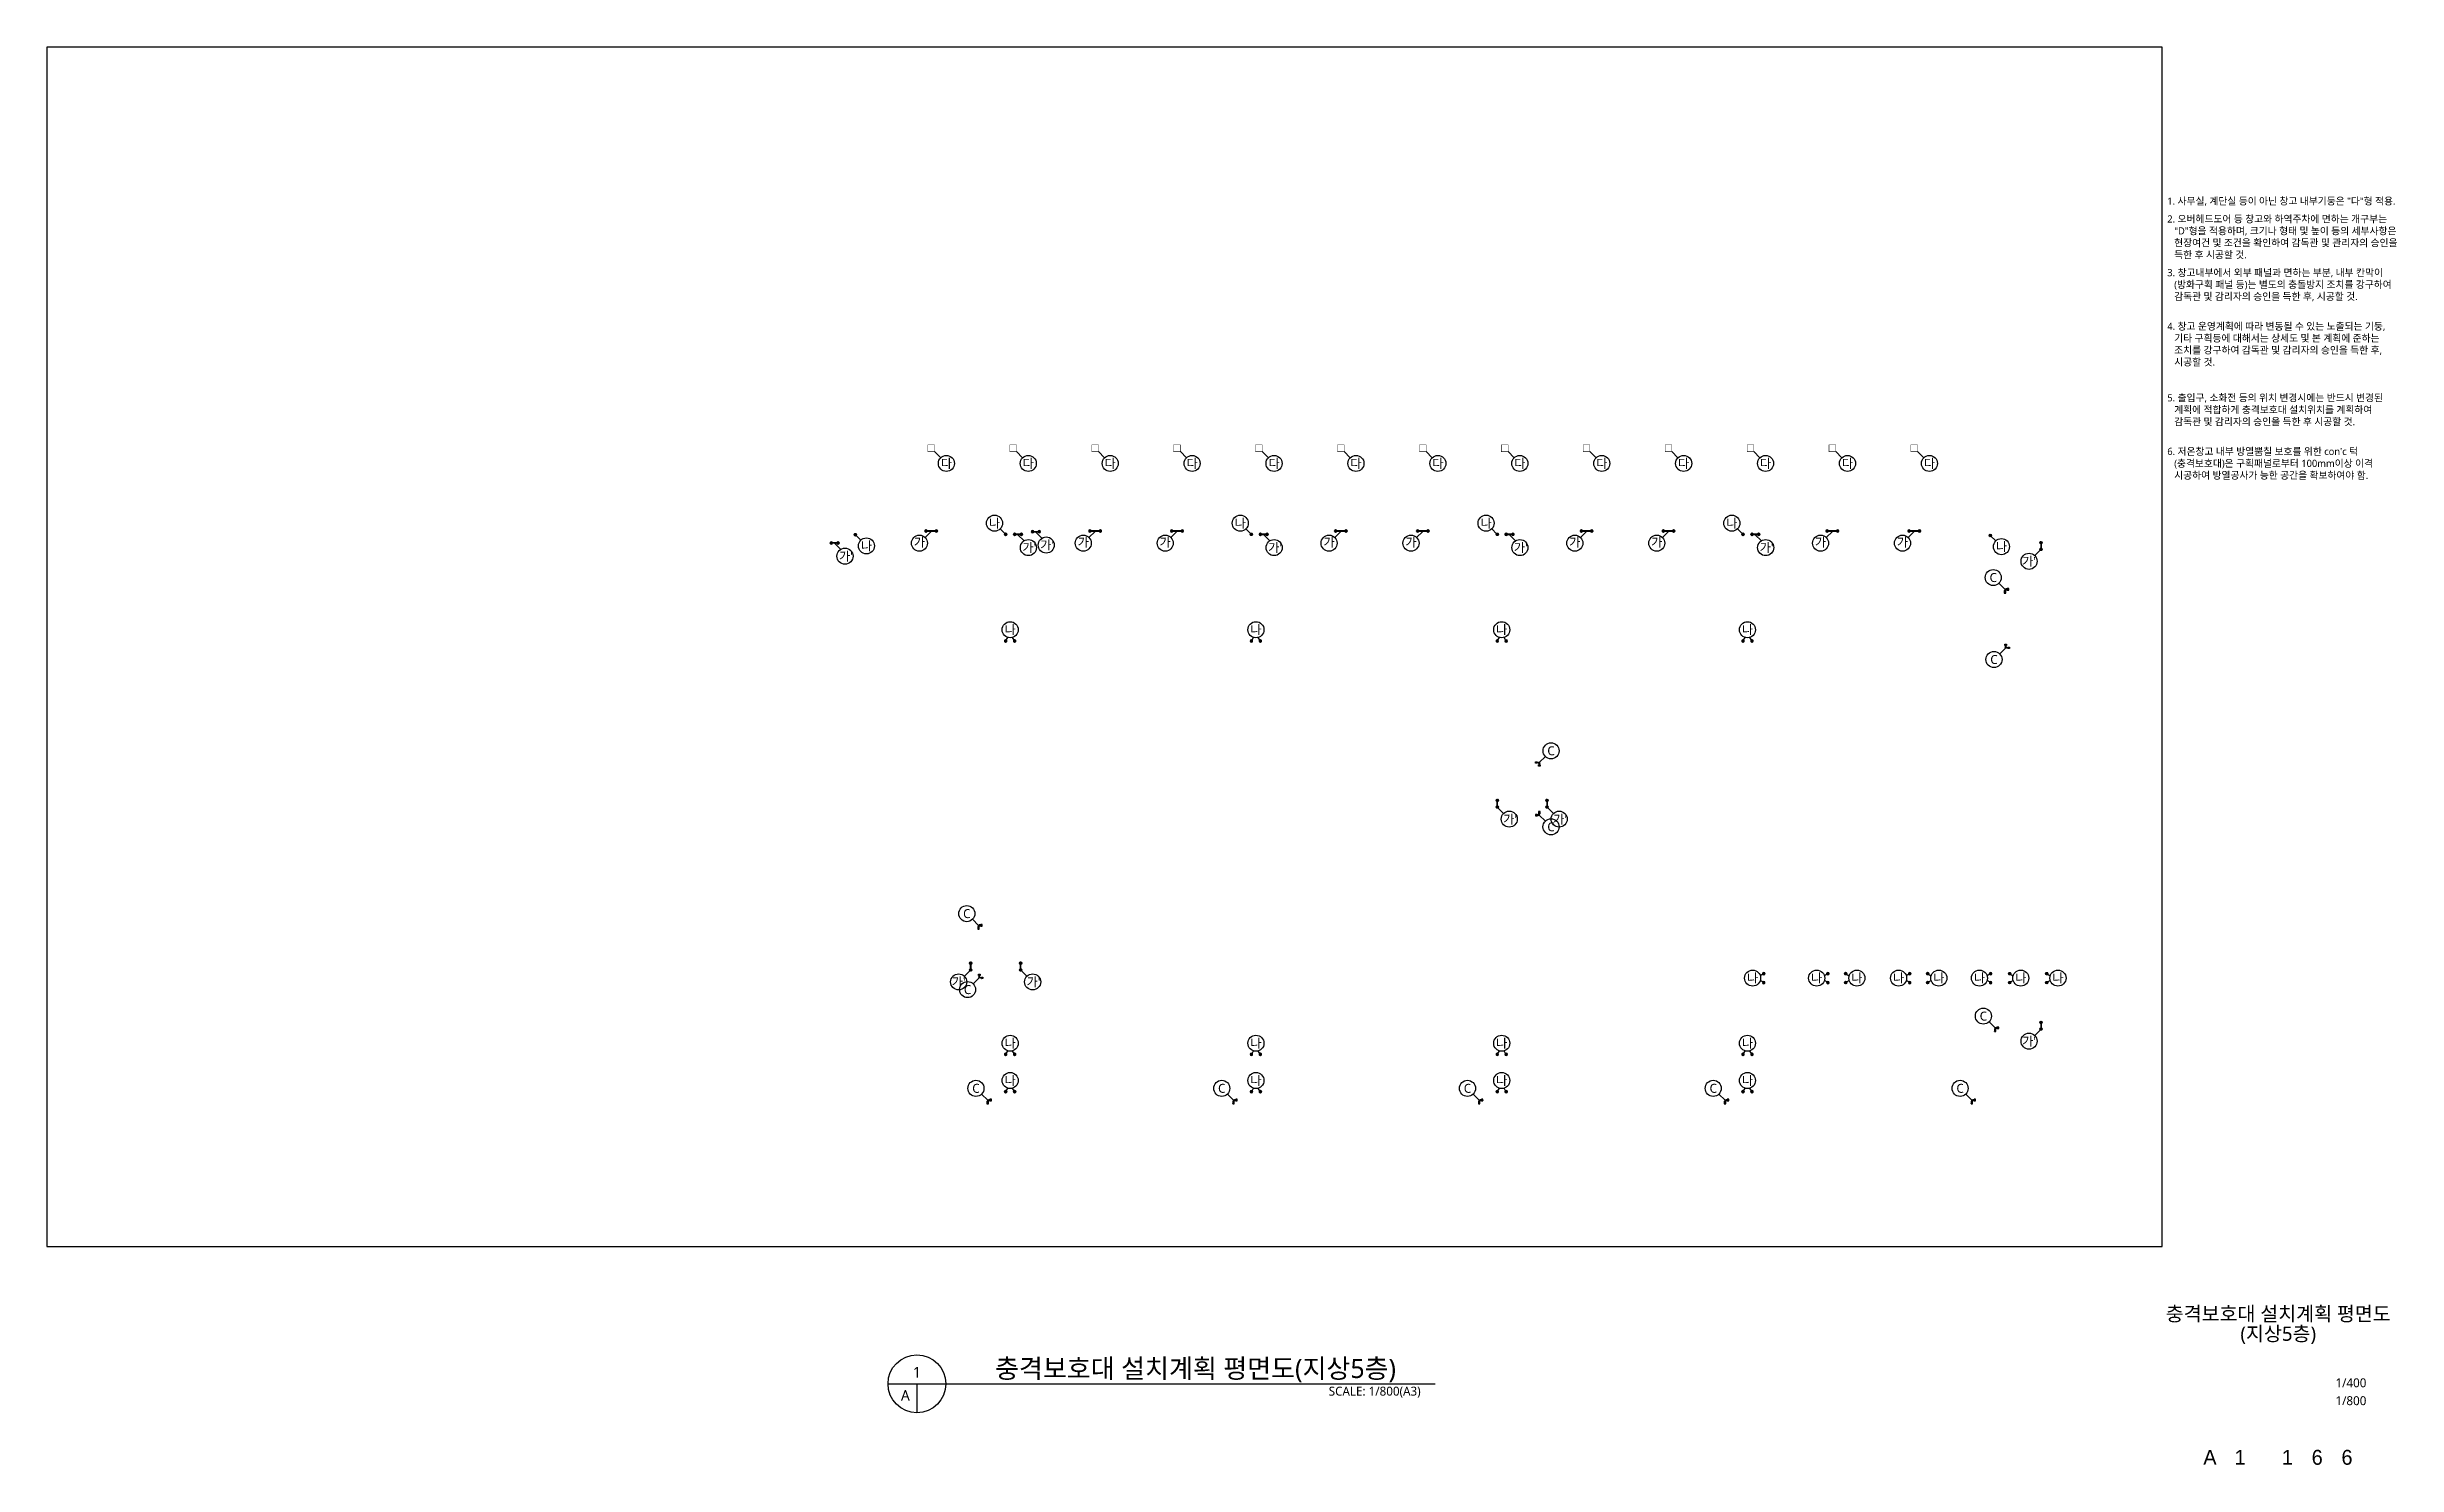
# Model space of a CAD drawing. Header units: millimetres. Extents: x 0 to 323546, y -1160640 to 197746.
# Drawn here: x 8000 to 323546, y -1144557 to -954254 of the extents above; entities that cross this region are included whole.
import ezdxf
from ezdxf.enums import TextEntityAlignment as Align

# ---------------------------------------------------------------- set-up
doc = ezdxf.new("R2010")
doc.units = ezdxf.units.MM
doc.header["$LTSCALE"] = 1000
doc.header["$MEASUREMENT"] = 0
doc.linetypes.add('HIDDEN', pattern=[0.375, 0.25, -0.125])
doc.layers.get('0').update_dxf_attribs({"linetype": 'CONTINUOUS'})
doc.layers.get('Defpoints').update_dxf_attribs({"color": 171, "linetype": 'CONTINUOUS'})
for name, color, linetype in [('A-TEX', 3, 'CONTINUOUS'), ('FLA', 2, 'CONTINUOUS'), ('LEAD', 7, 'CONTINUOUS'), ('POST', 5, 'CONTINUOUS'), ('POST-Bolt', 254, 'CONTINUOUS'), ('POST-c', 254, 'CONTINUOUS'), ('SYM', 7, 'CONTINUOUS'), ('TEXT', 3, 'CONTINUOUS'), ('TEXT-TITLE', 6, 'CONTINUOUS'), ('TEXT-기입', 6, 'CONTINUOUS'), ('충격보호대', 6, 'HIDDEN')]:
    doc.layers.add(name, color=color, linetype=linetype)
doc.styles.add('CGS', font='cgse', dxfattribs={"bigfont": 'cgs'})
doc.styles.add('나눔바른고딕', font='NanumBarunGothic.ttf')

msp = doc.modelspace()

# ---------------------------------------------------------------- texts
at = {"layer": 'TEXT', "style": '나눔바른고딕'}
for s, p in [('1', (124811.23, -1132108.9)), ('A', (123259.72, -1135211.93))]:
    msp.add_text(s, height=1440, dxfattribs=at).set_placement(p, align=Align.MIDDLE)
msp.add_text('충격보호대 설치계획 평면도(지상5층)', height=2560, dxfattribs=at).set_placement((135302.26, -1132884.66))
msp.add_text('SCALE: 1/800(A3)', height=1200, dxfattribs=at).set_placement((192448.7, -1134048.3), align=Align.TOP_RIGHT)
at = {"layer": 'TEXT-TITLE', "style": '나눔바른고딕'}
for s, p in [('충격보호대 설치계획 평면도', (307600, -1124266.67)), ('(지상5층)', (307600, -1126933.33))]:
    msp.add_text(s, height=1920, dxfattribs=at).set_placement(p, align=Align.MIDDLE_CENTER)
at = {"layer": 'TEXT-기입', "style": '나눔바른고딕'}
for s, p in [('1/400', (315281.5, -1134488.49)), ('1/800', (315281.5, -1136888.49))]:
    msp.add_text(s, height=1200, dxfattribs=at).set_placement(p, align=Align.BOTTOM_LEFT)
at = {"layer": 'TEXT-기입', "style": 'CGS'}
for s, p in [('A', (298431.05, -1143528.49)), ('1', (302481.31, -1143528.49)), ('1', (308831.05, -1143528.49)), ('6', (312831.05, -1143528.49)), ('6', (316831.05, -1143528.49))]:
    msp.add_text(s, height=2000, dxfattribs=at).set_placement(p, align=Align.MIDDLE_CENTER)

# ---------------------------------------------------------------- blocks, each defined once
blk = doc.blocks.new('note')
at = {"layer": 'TEXT', "style": '나눔바른고딕'}
for s, p in [('1. 사무실, 계단실 등이 아닌 창고 내부기둥은 "다"형 적용.', (704, -1730)), ('2. 오버헤드도어 등 창고와 하역주차에 면하는 개구부는', (704, -4130)), ('"D"형을 적용하며, 크기나 형태 및 높이 등의 세부사항은', (1632, -5730)), ('득한 후 시공할 것.', (1632, -8930)), ('현장여건 및 조건을 확인하여 감독관 및 관리자의 승인을', (1632, -7330)), ('3. 창고내부에서 외부 패널과 면하는 부분, 내부 칸막이', (704, -11330)), ('(방화구획 패널 등)는 별도의 충돌방지 조치를 강구하여', (1632, -12930)), ('감독관 및 감리자의 승인을 득한 후, 시공할 것.', (1632, -14530)), ('4. 창고 운영계획에 따라 변동될 수 있는 노출되는 기둥,', (704, -18530)), ('조치를 강구하여 감독관 및 감리자의 승인을 득한 후,', (1632, -21730)), ('기타 구획등에 대해서는 상세도 및 본 계획에 준하는', (1632, -20130)), ('시공할 것.', (1632, -23330)), ('5. 출입구, 소화전 등의 위치 변경시에는 반드시 변경된', (704, -28130)), ('계획에 적합하게 충격보호대 설치위치를 계획하여', (1632, -29730)), ('감독관 및 감리자의 승인을 득한 후 시공할 것.', (1632, -31330)), ("6. 저온창고 내부 방열뿜칠 보호를 위한 con'c 턱", (704, -35330)), ('(충격보호대)은 구획패널로부터 100mm이상 이격', (1632, -36930)), ('시공하여 방열공사가 능한 공간을 확보하여야 함.', (1632, -38530))]:
    blk.add_text(s, height=960, dxfattribs=at).set_placement(p, align=Align.MIDDLE_LEFT)
blk = doc.blocks.new('gfdsgfrdsfsda')
at = {"layer": 'FLA'}
h = blk.add_hatch(color=252, dxfattribs=at)
edge = h.paths.add_edge_path()
edge.add_arc((875423, 1894708), 10, 450, 810, ccw=False)
h = blk.add_hatch(color=252, dxfattribs=at)
edge = h.paths.add_edge_path()
edge.add_arc((875467, 1894814), 10, 405, 765, ccw=False)
h = blk.add_hatch(color=252, dxfattribs=at)
edge = h.paths.add_edge_path()
edge.add_arc((875467, 1894602), 10, 495, 855, ccw=False)
h = blk.add_hatch(color=252, dxfattribs=at)
edge = h.paths.add_edge_path()
edge.add_arc((875573, 1894858), 10, 360, 720, ccw=False)
h = blk.add_hatch(color=252, dxfattribs=at)
edge = h.paths.add_edge_path()
edge.add_arc((875573, 1894558), 10, 180, 540, ccw=False)
h = blk.add_hatch(color=252, dxfattribs=at)
edge = h.paths.add_edge_path()
edge.add_arc((875679, 1894814), 10, 315, 675, ccw=False)
h = blk.add_hatch(color=252, dxfattribs=at)
edge = h.paths.add_edge_path()
edge.add_arc((875679, 1894602), 10, 225, 585, ccw=False)
h = blk.add_hatch(color=252, dxfattribs=at)
edge = h.paths.add_edge_path()
edge.add_arc((875723, 1894708), 10, 270, 630, ccw=False)
h = blk.add_hatch(color=252, dxfattribs=at)
edge = h.paths.add_edge_path()
edge.add_arc((876323, 1894708), 10, 450, 810, ccw=False)
h = blk.add_hatch(color=252, dxfattribs=at)
edge = h.paths.add_edge_path()
edge.add_arc((876367, 1894814), 10, 405, 765, ccw=False)
h = blk.add_hatch(color=252, dxfattribs=at)
edge = h.paths.add_edge_path()
edge.add_arc((876367, 1894602), 10, 495, 855, ccw=False)
h = blk.add_hatch(color=252, dxfattribs=at)
edge = h.paths.add_edge_path()
edge.add_arc((876473, 1894858), 10, 360, 720, ccw=False)
h = blk.add_hatch(color=252, dxfattribs=at)
edge = h.paths.add_edge_path()
edge.add_arc((876473, 1894558), 10, 180, 540, ccw=False)
h = blk.add_hatch(color=252, dxfattribs=at)
edge = h.paths.add_edge_path()
edge.add_arc((876579, 1894814), 10, 315, 675, ccw=False)
h = blk.add_hatch(color=252, dxfattribs=at)
edge = h.paths.add_edge_path()
edge.add_arc((876579, 1894602), 10, 225, 585, ccw=False)
h = blk.add_hatch(color=252, dxfattribs=at)
edge = h.paths.add_edge_path()
edge.add_arc((876623, 1894708), 10, 270, 630, ccw=False)
at = {"layer": 'FLA', "color": 252}
for centre, radius in [((875573, 1894708), 160), ((875423, 1894708), 10), ((875467, 1894814), 10), ((875467, 1894602), 10), ((875573, 1894858), 10), ((875573, 1894558), 10), ((875679, 1894814), 10), ((875679, 1894602), 10), ((875723, 1894708), 10), ((876473, 1894708), 160), ((876323, 1894708), 10), ((876367, 1894814), 10), ((876367, 1894602), 10), ((876473, 1894858), 10), ((876473, 1894558), 10), ((876579, 1894814), 10), ((876579, 1894602), 10), ((876623, 1894708), 10)]:
    blk.add_circle(centre, radius, dxfattribs=at)
at = {"layer": 'POST'}
for p, q in [((876473, 1894758), (875573, 1894758)), ((875573, 1894658), (876473, 1894658))]:
    blk.add_line(p, q, dxfattribs=at)
for points in [[(875673, 1894758), (875673, 1894808), (875473, 1894808), (875473, 1894608), (875673, 1894608), (875673, 1894658)], [(876373, 1894758), (876373, 1894808), (876573, 1894808), (876573, 1894608), (876373, 1894608), (876373, 1894658)]]:
    blk.add_lwpolyline(points, dxfattribs=at)
for centre, start, end in [((875573, 1894708), 90, 270), ((875573, 1894708), 270, 90), ((876473, 1894708), 90, 270), ((876473, 1894708), 270, 90)]:
    blk.add_arc(centre, 50, start, end, dxfattribs=at)
at = {"layer": 'POST-Bolt', "color": 252}
for p, q in [((875488, 1894778), (875517, 1894778)), ((875488, 1894638), (875517, 1894638)), ((875503, 1894763), (875503, 1894792)), ((875503, 1894652), (875503, 1894623)), ((875657, 1894778), (875628, 1894778)), ((875657, 1894638), (875628, 1894638)), ((875643, 1894763), (875643, 1894792)), ((875643, 1894652), (875643, 1894623)), ((876388, 1894778), (876417, 1894778)), ((876388, 1894638), (876417, 1894638)), ((876403, 1894763), (876403, 1894792)), ((876403, 1894652), (876403, 1894623)), ((876557, 1894778), (876528, 1894778)), ((876557, 1894638), (876528, 1894638)), ((876543, 1894763), (876543, 1894792)), ((876543, 1894652), (876543, 1894623))]:
    blk.add_line(p, q, dxfattribs=at)
for centre in [(875503, 1894778), (875503, 1894638), (875643, 1894778), (875643, 1894638), (876403, 1894778), (876403, 1894638), (876543, 1894778), (876543, 1894638)]:
    blk.add_circle(centre, 4.5, dxfattribs=at)
at = {"layer": 'POST-c'}
for p, q in [((876573, 1894708), (875473, 1894708)), ((875573, 1894608), (875573, 1894808)), ((876473, 1894608), (876473, 1894808))]:
    blk.add_line(p, q, dxfattribs=at)
blk = doc.blocks.new('SDFASDFFAE')
at = {"layer": 'LEAD'}
blk.add_lwpolyline([(1746, -2161), (926, -2980)], dxfattribs=at)
blk.add_circle((164, -3742), 1078, dxfattribs=at)
at = {"layer": 'POST', "rotation": 90}
blk.add_blockref('gfdsgfrdsfsda', (1896489, -877698), dxfattribs=at)
at = {"layer": 'A-TEX', "style": '나눔바른고딕'}
blk.add_text("가'", height=1200, dxfattribs=at).set_placement((164, -3742), align=Align.MIDDLE_CENTER)
blk = doc.blocks.new('SDFEW')
at = {"layer": 'LEAD'}
blk.add_lwpolyline([(1067, 694), (1886, -125)], dxfattribs=at)
blk.add_circle((2649, -887), 1078, dxfattribs=at)
at = {"layer": 'POST', "rotation": 89.99999999999999}
blk.add_blockref('gfdsgfrdsfsda', (1895740, -874843), dxfattribs=at)
at = {"layer": 'A-TEX', "style": '나눔바른고딕'}
blk.add_text("가'", height=1200, dxfattribs=at).set_placement((2773, -887), align=Align.MIDDLE_CENTER)
blk = doc.blocks.new('L형 충격보호대')
at = {"layer": 'POST'}
for p, q in [((-250, -200), (-250, 50)), ((-150, 50), (-150, -200)), ((200, 250), (-50, 250)), ((-50, 150), (200, 150))]:
    blk.add_line(p, q, dxfattribs=at)
for points in [[(100, 150), (100, 100), (300, 100), (300, 300), (100, 300), (100, 250)], [(-250, -100), (-300, -100), (-300, -300), (-100, -300), (-100, -100), (-150, -100)]]:
    blk.add_lwpolyline(points, dxfattribs=at)
for centre, radius, start, end in [((-50, 50), 200, 90, 180), ((-50, 50), 100, 90, 180), ((200, 200), 50, 90, 270), ((200, 200), 50, 270, 90), ((-200, -200), 50, 0, 180), ((-200, -200), 50, 180, 0)]:
    blk.add_arc(centre, radius, start, end, dxfattribs=at)
at = {"layer": 'POST-Bolt', "color": 252}
for p, q in [((116, 270), (145, 270)), ((116, 130), (145, 130)), ((130, 256), (130, 285)), ((130, 145), (130, 116)), ((285, 270), (256, 270)), ((285, 130), (256, 130)), ((270, 256), (270, 285)), ((270, 145), (270, 116)), ((-255, -130), (-284, -130)), ((-255, -270), (-284, -270)), ((-270, -115), (-270, -144)), ((-270, -284), (-270, -255)), ((-144, -130), (-115, -130)), ((-144, -270), (-115, -270)), ((-130, -115), (-130, -144)), ((-130, -284), (-130, -255))]:
    blk.add_line(p, q, dxfattribs=at)
for centre in [(130, 270), (130, 130), (270, 270), (270, 130), (-270, -130), (-270, -270), (-130, -130), (-130, -270)]:
    blk.add_circle(centre, 4.5, dxfattribs=at)
at = {"layer": 'POST-c'}
for p, q in [((-200, -300), (-200, 50)), ((-50, 200), (300, 200)), ((200, 300), (200, 100)), ((-100, -200), (-300, -200))]:
    blk.add_line(p, q, dxfattribs=at)
blk.add_arc((-50, 50), 150, 90, 180, dxfattribs=at)
blk = doc.blocks.new('SDFSDFSD')
at = {"layer": 'LEAD'}
blk.add_lwpolyline([(5204, 694), (4384, 1513)], dxfattribs=at)
blk.add_circle((3622, 2275), 1078, dxfattribs=at)
at = {"layer": 'POST'}
blk.add_blockref('L형 충격보호대', (5395, 502), dxfattribs=at)
at = {"layer": 'A-TEX', "style": '나눔바른고딕', "text_generation_flag": 4}
blk.add_text('C', height=1200, dxfattribs=at).set_placement((3622, 2275), align=Align.MIDDLE_CENTER)
blk = doc.blocks.new('A$C6ff59030')
at = {"layer": 'LEAD'}
blk.add_lwpolyline([(210, 610), (1029, 1429)], dxfattribs=at)
blk.add_circle((1941, 2005), 1078, dxfattribs=at)
at = {"layer": 'POST', "xscale": -1, "rotation": 90}
blk.add_blockref('gfdsgfrdsfsda', (1894868, 876633), dxfattribs=at)
at = {"layer": 'A-TEX', "style": '나눔바른고딕'}
blk.add_text("가'", height=1200, rotation=90, dxfattribs=at).set_placement((1941, 2130), align=Align.MIDDLE_CENTER)
blk = doc.blocks.new('1313')
at = {"rotation": 270}
blk.add_blockref('A$C6ff59030', (3105713, 2256406), dxfattribs=at)
blk = doc.blocks.new('SDFSADFF')
at = {"layer": 'LEAD'}
blk.add_lwpolyline([(6818, 2154), (5999, 1335)], dxfattribs=at)
blk.add_circle((5236, 572), 1078, dxfattribs=at)
at = {"layer": 'POST', "xscale": -1, "rotation": 180}
blk.add_blockref('L형 충격보호대', (7009, 2345), dxfattribs=at)
at = {"layer": 'A-TEX', "style": '나눔바른고딕'}
blk.add_text('C', height=1200, dxfattribs=at).set_placement((5236, 572), align=Align.MIDDLE_CENTER)
blk = doc.blocks.new('충격보호대 가')
at = {"layer": 'FLA'}
h = blk.add_hatch(color=252, dxfattribs=at)
edge = h.paths.add_edge_path()
edge.add_arc((-150, 200), 10, 450, 810, ccw=False)
h = blk.add_hatch(color=252, dxfattribs=at)
edge = h.paths.add_edge_path()
edge.add_arc((-106, 306), 10, 405, 765, ccw=False)
h = blk.add_hatch(color=252, dxfattribs=at)
edge = h.paths.add_edge_path()
edge.add_arc((-106, 94), 10, 495, 855, ccw=False)
h = blk.add_hatch(color=252, dxfattribs=at)
edge = h.paths.add_edge_path()
edge.add_arc((0, 350), 10, 360, 720, ccw=False)
h = blk.add_hatch(color=252, dxfattribs=at)
edge = h.paths.add_edge_path()
edge.add_arc((0, 50), 10, 540, 900, ccw=False)
h = blk.add_hatch(color=252, dxfattribs=at)
edge = h.paths.add_edge_path()
edge.add_arc((106, 306), 10, 315, 675, ccw=False)
h = blk.add_hatch(color=252, dxfattribs=at)
edge = h.paths.add_edge_path()
edge.add_arc((106, 94), 10, 585, 945, ccw=False)
h = blk.add_hatch(color=252, dxfattribs=at)
edge = h.paths.add_edge_path()
edge.add_arc((150, 200), 10, 270, 630, ccw=False)
h = blk.add_hatch(color=252, dxfattribs=at)
edge = h.paths.add_edge_path()
edge.add_arc((-150, -1200), 10, 450, 810, ccw=False)
h = blk.add_hatch(color=252, dxfattribs=at)
edge = h.paths.add_edge_path()
edge.add_arc((-106, -1094), 10, 405, 765, ccw=False)
h = blk.add_hatch(color=252, dxfattribs=at)
edge = h.paths.add_edge_path()
edge.add_arc((-106, -1306), 10, 495, 855, ccw=False)
h = blk.add_hatch(color=252, dxfattribs=at)
edge = h.paths.add_edge_path()
edge.add_arc((0, -1050), 10, 360, 720, ccw=False)
h = blk.add_hatch(color=252, dxfattribs=at)
edge = h.paths.add_edge_path()
edge.add_arc((0, -1350), 10, 540, 900, ccw=False)
h = blk.add_hatch(color=252, dxfattribs=at)
edge = h.paths.add_edge_path()
edge.add_arc((106, -1094), 10, 315, 675, ccw=False)
h = blk.add_hatch(color=252, dxfattribs=at)
edge = h.paths.add_edge_path()
edge.add_arc((106, -1306), 10, 585, 945, ccw=False)
h = blk.add_hatch(color=252, dxfattribs=at)
edge = h.paths.add_edge_path()
edge.add_arc((150, -1200), 10, 270, 630, ccw=False)
at = {"layer": 'FLA', "color": 252}
for centre, radius in [((0, 200), 160), ((-150, 200), 10), ((-106, 306), 10), ((-106, 94), 10), ((0, 350), 10), ((0, 50), 10), ((106, 306), 10), ((106, 94), 10), ((150, 200), 10), ((0, -1200), 160), ((-150, -1200), 10), ((-106, -1094), 10), ((-106, -1306), 10), ((0, -1050), 10), ((0, -1350), 10), ((106, -1094), 10), ((106, -1306), 10), ((150, -1200), 10)]:
    blk.add_circle(centre, radius, dxfattribs=at)
at = {"layer": 'POST'}
for p, q in [((-50, 200), (-50, -1200)), ((50, -1200), (50, 200))]:
    blk.add_line(p, q, dxfattribs=at)
for points in [[(-50, 100), (-100, 100), (-100, 300), (100, 300), (100, 100), (50, 100)], [(-50, -1100), (-100, -1100), (-100, -1300), (100, -1300), (100, -1100), (50, -1100)]]:
    blk.add_lwpolyline(points, dxfattribs=at)
for centre, start, end in [((0, 200), 0, 180), ((0, 200), 180, 0), ((0, -1200), 0, 180), ((0, -1200), 180, 0)]:
    blk.add_arc(centre, 50, start, end, dxfattribs=at)
at = {"layer": 'POST-Bolt', "color": 252}
for p, q in [((-56, 270), (-85, 270)), ((-56, 130), (-85, 130)), ((-70, 284), (-70, 255)), ((-70, 115), (-70, 144)), ((55, 270), (84, 270)), ((55, 130), (84, 130)), ((70, 284), (70, 255)), ((70, 115), (70, 144)), ((-56, -1130), (-85, -1130)), ((-56, -1270), (-85, -1270)), ((-70, -1115), (-70, -1144)), ((-70, -1284), (-70, -1255)), ((55, -1130), (84, -1130)), ((55, -1270), (84, -1270)), ((70, -1115), (70, -1144)), ((70, -1284), (70, -1255))]:
    blk.add_line(p, q, dxfattribs=at)
for centre in [(-70, 270), (-70, 130), (70, 270), (70, 130), (-70, -1130), (-70, -1270), (70, -1130), (70, -1270)]:
    blk.add_circle(centre, 4.5, dxfattribs=at)
at = {"layer": 'POST-c'}
for p, q in [((100, 200), (-100, 200)), ((0, 300), (0, -1300)), ((100, -1200), (-100, -1200))]:
    blk.add_line(p, q, dxfattribs=at)
blk = doc.blocks.new('SWEEWRE')
at = {"layer": 'LEAD'}
blk.add_lwpolyline([(29, -508), (-791, -1327)], dxfattribs=at)
blk.add_circle((-1553, -2089), 1078, dxfattribs=at)
at = {"layer": 'POST', "xscale": -1, "rotation": 90.00000000000007}
blk.add_blockref('충격보호대 가', (-471, -458), dxfattribs=at)
at = {"layer": 'A-TEX', "style": '나눔바른고딕'}
blk.add_text('가', height=1200, dxfattribs=at).set_placement((-1553, -1966), align=Align.MIDDLE_CENTER)
blk = doc.blocks.new('봉형 충격보호대')
at = {"layer": 'FLA'}
h = blk.add_hatch(color=252, dxfattribs=at)
edge = h.paths.add_edge_path()
edge.add_arc((-150, 0), 10, -90, 270)
h = blk.add_hatch(color=252, dxfattribs=at)
edge = h.paths.add_edge_path()
edge.add_arc((-106, 106), 10, -135, 225)
h = blk.add_hatch(color=252, dxfattribs=at)
edge = h.paths.add_edge_path()
edge.add_arc((0, 150), 10, -180, 180)
h = blk.add_hatch(color=252, dxfattribs=at)
edge = h.paths.add_edge_path()
edge.add_arc((106, 106), 10, -225, 135)
h = blk.add_hatch(color=252, dxfattribs=at)
edge = h.paths.add_edge_path()
edge.add_arc((150, 0), 10, 90, 450)
h = blk.add_hatch(color=252, dxfattribs=at)
edge = h.paths.add_edge_path()
edge.add_arc((-106, -106), 10, -45, 315)
h = blk.add_hatch(color=252, dxfattribs=at)
edge = h.paths.add_edge_path()
edge.add_arc((0, -150), 10, 0, 360)
h = blk.add_hatch(color=252, dxfattribs=at)
edge = h.paths.add_edge_path()
edge.add_arc((106, -106), 10, 45, 405)
at = {"layer": 'FLA', "color": 252}
for centre, radius in [((0, 0), 160), ((-150, 0), 10), ((-106, 106), 10), ((0, 150), 10), ((106, 106), 10), ((150, 0), 10), ((-106, -106), 10), ((0, -150), 10), ((106, -106), 10)]:
    blk.add_circle(centre, radius, dxfattribs=at)
at = {"layer": 'POST'}
for p, q in [((100, 0), (-100, 0)), ((0, -100), (0, 100))]:
    blk.add_line(p, q, dxfattribs=at)
blk.add_lwpolyline([(50, 100), (-100, 100), (-100, -100), (100, -100), (100, 100), (50, 100)], dxfattribs=at)
for start, end in [(0, 180), (180, 0)]:
    blk.add_arc((0, 0), 50, start, end, dxfattribs=at)
at = {"layer": 'POST-Bolt', "color": 252}
for p, q in [((-56, 70), (-85, 70)), ((-70, 84), (-70, 55)), ((55, 70), (84, 70)), ((70, 84), (70, 55)), ((-56, -70), (-85, -70)), ((-70, -85), (-70, -56)), ((55, -70), (84, -70)), ((70, -85), (70, -56))]:
    blk.add_line(p, q, dxfattribs=at)
for centre in [(-70, 70), (70, 70), (-70, -70), (70, -70)]:
    blk.add_circle(centre, 4.5, dxfattribs=at)
blk = doc.blocks.new('ASRAWER')
for p, q in [((2207, -2210), (2458, -1777)), ((3337, -2210), (3086, -1777))]:
    blk.add_line(p, q)
at = {"layer": 'LEAD'}
blk.add_circle((2772, -745), 1078, dxfattribs=at)
at = {"layer": 'POST', "extrusion": (0, 0, -1), "zscale": -1}
for p in [(-2172, -2245), (-3372, -2245)]:
    blk.add_blockref('봉형 충격보호대', p, dxfattribs=at)
at = {"layer": 'A-TEX', "style": '나눔바른고딕'}
blk.add_text('나', height=1200, dxfattribs=at).set_placement((2772, -745), align=Align.MIDDLE_CENTER)
blk = doc.blocks.new('SDFAWERAWE')
at = {"layer": 'LEAD'}
blk.add_lwpolyline([(-1982, 5984), (-1162, 5164)], dxfattribs=at)
blk.add_circle((-400, 4402), 1078, dxfattribs=at)
at = {"layer": 'POST', "rotation": 180}
blk.add_blockref('L형 충격보호대', (-2173, 6175), dxfattribs=at)
at = {"layer": 'A-TEX', "style": '나눔바른고딕'}
blk.add_text('C', height=1200, dxfattribs=at).set_placement((-400, 4402), align=Align.MIDDLE_CENTER)
blk = doc.blocks.new('FAFA')
at = {"layer": 'LEAD'}
blk.add_lwpolyline([(-8527, -43), (-7708, 776)], dxfattribs=at)
blk.add_circle((-6945, 1539), 1078, dxfattribs=at)
at = {"layer": 'POST', "xscale": -1}
blk.add_blockref('L형 충격보호대', (-8718, -234), dxfattribs=at)
at = {"layer": 'A-TEX', "style": '나눔바른고딕', "text_generation_flag": 4}
blk.add_text('C', height=1200, dxfattribs=at).set_placement((-6945, 1539), align=Align.MIDDLE_CENTER)
blk = doc.blocks.new('DARAWER')
for p, q in [((-831, -437), (-1265, -688)), ((-831, -1567), (-1265, -1316))]:
    blk.add_line(p, q)
at = {"layer": 'LEAD'}
blk.add_circle((-2296, -1002), 1078, dxfattribs=at)
at = {"layer": 'POST', "extrusion": (0, 0, -1), "zscale": -1, "rotation": 270}
for p in [(796, -402), (796, -1602)]:
    blk.add_blockref('봉형 충격보호대', p, dxfattribs=at)
at = {"layer": 'A-TEX', "style": '나눔바른고딕'}
blk.add_text('나', height=1200, dxfattribs=at).set_placement((-2296, -1002), align=Align.MIDDLE_CENTER)
blk = doc.blocks.new('ASFAWERAWE')
for p, q in [((-228, -2213), (205, -2463)), ((-228, -3342), (205, -3091))]:
    blk.add_line(p, q)
at = {"layer": 'LEAD'}
blk.add_circle((1236, -2777), 1078, dxfattribs=at)
at = {"layer": 'POST', "extrusion": (0, 0, -1), "xscale": -1, "zscale": -1, "rotation": 90}
for p in [(264, -2177), (264, -3377)]:
    blk.add_blockref('봉형 충격보호대', p, dxfattribs=at)
at = {"layer": 'A-TEX', "style": '나눔바른고딕'}
blk.add_text('나', height=1200, dxfattribs=at).set_placement((1236, -2777), align=Align.MIDDLE_CENTER)
blk = doc.blocks.new('GFDGRSD')
blk.add_line((889672, 1041433), (888969, 1040730))
at = {"layer": 'LEAD'}
blk.add_circle((888207, 1039968), 1078, dxfattribs=at)
at = {"layer": 'POST'}
blk.add_blockref('봉형 충격보호대', (889707, 1041468), dxfattribs=at)
at = {"layer": 'A-TEX', "style": '나눔바른고딕'}
blk.add_text('나', height=1200, rotation=270, dxfattribs=at).set_placement((888207, 1039968), align=Align.MIDDLE_CENTER)
blk = doc.blocks.new('xfgdgfsd')
blk.add_line((909556, 937697), (910258, 938399))
at = {"layer": 'LEAD'}
blk.add_circle((911021, 939162), 1078, dxfattribs=at)
at = {"layer": 'POST', "rotation": 180}
blk.add_blockref('봉형 충격보호대', (909521, 937662), dxfattribs=at)
at = {"layer": 'A-TEX', "style": '나눔바른고딕'}
blk.add_text('나', height=1200, rotation=270, dxfattribs=at).set_placement((911021, 939162), align=Align.MIDDLE_CENTER)
blk = doc.blocks.new('SDFAWERA')
at = {"layer": 'LEAD'}
blk.add_lwpolyline([(900, -900), (1719, -1719)], dxfattribs=at)
blk.add_circle((2482, -2482), 1078, dxfattribs=at)
at = {"layer": '충격보호대', "ltscale": 0.8, "const_width": 50}
blk.add_lwpolyline([(0, 0), (900, 0), (900, -900), (0, -900)], close=True, dxfattribs=at)
at = {"layer": 'A-TEX', "style": '나눔바른고딕'}
blk.add_text('다', height=1200, dxfattribs=at).set_placement((2482, -2482), align=Align.MIDDLE_CENTER)

# ---------------------------------------------------------------- linework, layer by layer
at = {"layer": 'Defpoints', "ltscale": 10000}
msp.add_lwpolyline([(292000, -954254.06), (8000, -954254.06), (8000, -1115221.91), (292000, -1115221.91)], close=True, dxfattribs=at)
at = {"layer": 'SYM'}
for p, q in [((120932.44, -1133660.42), (194382.71, -1133660.42)), ((124811.23, -1133660.42), (124811.23, -1137539.21))]:
    msp.add_line(p, q, dxfattribs=at)
msp.add_circle((124811.23, -1133660.42), 3878.79, dxfattribs=at)

# ---------------------------------------------------------------- block references
for name, p in [('note', (292000, -973200)), ('SDFAWERA', (126280.1, -1007659.47)), ('SDFAWERA', (137280.1, -1007659.47)), ('SDFAWERA', (148280.1, -1007659.47)), ('SDFAWERA', (159280.1, -1007659.47)), ('SDFAWERA', (170280.1, -1007659.47)), ('SDFAWERA', (181280.1, -1007659.47)), ('SDFAWERA', (192280.1, -1007659.47)), ('SDFAWERA', (203280.1, -1007659.47)), ('SDFAWERA', (214280.1, -1007659.47)), ('SDFAWERA', (225280.1, -1007659.47)), ('SDFAWERA', (236280.1, -1007659.47)), ('SDFAWERA', (247280.1, -1007659.47)), ('SDFAWERA', (258280.1, -1007659.47)), ('SWEEWRE', (126701.27, -1018751.81)), ('1313', (-2965542.94, -3275555.41)), ('SWEEWRE', (148701.27, -1018751.81)), ('SWEEWRE', (159701.27, -1018751.81)), ('SWEEWRE', (181701.27, -1018751.81)), ('SWEEWRE', (192701.27, -1018751.81)), ('SWEEWRE', (214701.27, -1018751.81)), ('SWEEWRE', (225701.27, -1018751.81)), ('SWEEWRE', (247701.27, -1018751.81)), ('SWEEWRE', (258701.27, -1018751.81)), ('1313', (-2992567.94, -3277055.41)), ('1313', (-2967942.94, -3275905.41)), ('1313', (-2934942.94, -3275905.41)), ('1313', (-2901942.94, -3275905.41)), ('1313', (-2868942.94, -3275905.41)), ('SDFASDFFAE', (273974.08, -1019534)), ('SDFSDFSD', (265710.17, -1027736.77)), ('ASRAWER', (134558.2, -1031713.98)), ('ASRAWER', (167558.2, -1031713.98)), ('ASRAWER', (200558.2, -1031713.98)), ('ASRAWER', (233558.2, -1031713.98)), ('SDFSADFF', (264195.68, -1037029.89)), ('FAFA', (216898.59, -1050249.99)), ('SDFEW', (201698.39, -1056989.23)), ('SDFAWERAWE', (210353.05, -1063309.46)), ('SDFEW', (208398.39, -1056989.23)), ('SDFSDFSD', (127885.17, -1072836.77)), ('SDFASDFFAE', (130249.08, -1075984)), ('SDFSADFF', (126370.68, -1081329.89)), ('SDFEW', (137698.39, -1078839.23)), ('DARAWER', (239320.17, -1078207.42)), ('DARAWER', (247920.17, -1078207.42)), ('ASFAWERAWE', (249787.88, -1076432.32)), ('DARAWER', (258920.17, -1078207.42)), ('ASFAWERAWE', (260787.88, -1076432.32)), ('DARAWER', (269770.17, -1078207.42)), ('ASFAWERAWE', (271787.88, -1076432.32)), ('ASFAWERAWE', (276787.88, -1076432.32)), ('SDFSDFSD', (264385.17, -1086586.77)), ('SDFASDFFAE', (273974.08, -1083934)), ('ASRAWER', (134558.2, -1087213.98)), ('ASRAWER', (167558.2, -1087213.98)), ('ASRAWER', (200558.2, -1087213.98)), ('ASRAWER', (233558.2, -1087213.98)), ('SDFSDFSD', (129112.37, -1096284.21)), ('ASRAWER', (134558.2, -1092213.98)), ('SDFSDFSD', (162116.47, -1096284.21)), ('ASRAWER', (167558.2, -1092213.98)), ('SDFSDFSD', (195112.73, -1096284.21)), ('ASRAWER', (200558.2, -1092213.98)), ('SDFSDFSD', (228115.41, -1096284.21)), ('ASRAWER', (233558.2, -1092213.98)), ('SDFSDFSD', (261259.74, -1096284.21))]:
    msp.add_blockref(name, p)
at = {"rotation": 90}
for name, p in [('xfgdgfsd', (1074391.69, -1929180.15)), ('xfgdgfsd', (1107391.69, -1929180.15)), ('xfgdgfsd', (1140391.69, -1929180.15)), ('xfgdgfsd', (1173391.69, -1929180.15)), ('GFDGRSD', (1157997.99, -1909416.47)), ('GFDGRSD', (1310397.99, -1909516.47))]:
    msp.add_blockref(name, p, dxfattribs=at)

msp.set_redraw_order([(e.dxf.handle, doc.entitydb.next_handle()) for e in msp.query("TEXT MTEXT ATTDEF DIMENSION ARC_DIMENSION")])  # texts and dimensions are drawn at this point

doc.saveas('drawing.dxf')
